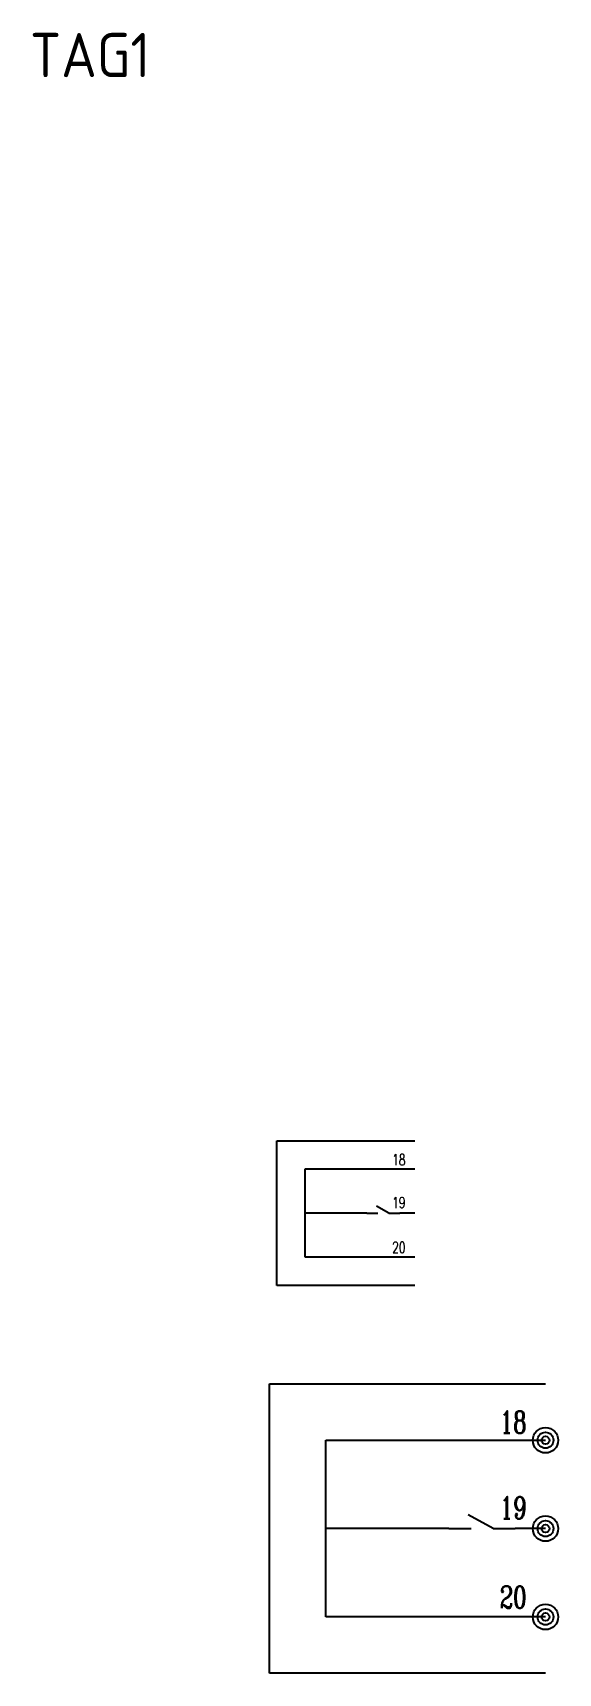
# Model space of a CAD drawing. Header units: millimetres. Extents: x -405 to 4399, y -1432 to 2273.
# Drawn here: x 4339.8 to 4399.3, y 1174.8 to 1360.5 of the extents above; entities that cross this region are included whole.
import ezdxf
from ezdxf.enums import TextEntityAlignment as Align

# ---------------------------------------------------------------- set-up
doc = ezdxf.new("R2010")
doc.units = ezdxf.units.MM
doc.layers.get('0').update_dxf_attribs({"lineweight": 25})
doc.layers.add('SYMS', color=7, linetype='Continuous')
doc.layers.add('YEL_14_THHN', color=2, linetype='Continuous')
doc.layers.add('剖面线、重合断面轮廓线、表示平面的对角线、范围线及分界线、断裂处边界线', color=4, linetype='Continuous', lineweight=25)
doc.styles.add('WD_IEC', font='ISOCP2.shx', dxfattribs={"width": 0.9, "height": 4, "bigfont": 'gbcbig.shx'})
doc.styles.add('字母', font='complex.shx', dxfattribs={"width": 0.7})

msp = doc.modelspace()

# ---------------------------------------------------------------- texts
at = {"color": 61, "true_color": 0xdbf566, "style": 'WD_IEC'}
msp.add_attdef('TAG1', text='F', height=5, dxfattribs=at).set_placement((4353.08, 1355.47), align=Align.RIGHT)
at = {"layer": '剖面线、重合断面轮廓线、表示平面的对角线、范围线及分界线、断裂处边界线', "attachment_point": 1, "style": '字母'}
for s, insert, char_height in [('18', (4380.48, 1233.54), 1.25), ('19', (4380.48, 1228.69), 1.25), ('20', (4380.48, 1223.62), 1.25), ('18', (4392.68, 1204.48), 2.5), ('19', (4392.68, 1194.77), 2.5), ('20', (4392.68, 1184.65), 2.5)]:
    msp.add_mtext_dynamic_manual_height_columns(s, width=9.0758, gutter_width=17.5, heights=[0], dxfattribs=dict(at, insert=insert, char_height=char_height))

# ---------------------------------------------------------------- blocks, each defined once
blk = doc.blocks.new('HSS21')
for p, q in [((-7.5, 0), (-2.5, 0)), ((2.5, 0), (-3.12, -3.12)), ((2.5, 0), (7.5, 0))]:
    blk.add_line(p, q)
at = {"style": 'WD_IEC'}
for tag, p in [('INST', (-2.5, 13.62)), ('LOC', (-2.5, 10.12)), ('TAG2', (-2.56, 1.34)), ('DESC2', (-2.5, -13.5)), ('DESC1', (-2.5, -10)), ('DESC3', (-2.5, -17))]:
    blk.add_attdef(tag, text='', height=2.5, dxfattribs=at).set_placement(p, align=Align.RIGHT)
for tag, p, height, flags in [('X4TERM01', (-7.5, 0), 0.32, 1), ('TERM01', (-7.5, 1), 2, 8), ('X1TERM02', (7.5, 0), 0.32, 1), ('X2LINK', (0, -0.5), 0.32, 1), ('X8LINK', (0, -2), 0.32, 1), ('CONTACT', (6.5, -2.25), 1, 1), ('FAMILY', (6.5, -3.75), 1, 1), ('COMMON', (7.75, -3.5), 1, 1)]:
    blk.add_attdef(tag, p, '', height=height, dxfattribs=dict(at, flags=flags))
at = {"style": 'WD_IEC', "flags": 8}
for tag, height, p in [('TERM02', 2, (7.5, 1)), ('XREF', 2.5, (-2.5, -6.25))]:
    blk.add_attdef(tag, text='', height=height, dxfattribs=at).set_placement(p, align=Align.RIGHT)
at = {"lineweight": 15, "style": 'WD_IEC'}
blk.add_attdef('STATE', (2.5, -6.35), '', height=2.5, dxfattribs=at)
blk = doc.blocks.new('WDDOT')
for radius in [0.72, 0.449, 0.223]:
    blk.add_circle((0, 0), radius)

# ---------------------------------------------------------------- linework, layer by layer
at = {"layer": 'YEL_14_THHN'}
for p, q in [((4370.63, 1221.89), (4370.63, 1231.89)), ((4370.63, 1231.89), (4383.06, 1231.89)), ((4377.59, 1226.89), (4370.63, 1226.89)), ((4383.06, 1226.89), (4381.34, 1226.89)), ((4383.06, 1221.89), (4370.63, 1221.89)), ((4372.98, 1181.17), (4372.98, 1201.17)), ((4372.98, 1201.17), (4397.85, 1201.17)), ((4386.91, 1191.17), (4372.98, 1191.17)), ((4397.85, 1191.17), (4394.41, 1191.17)), ((4397.85, 1181.17), (4372.98, 1181.17))]:
    msp.add_line(p, q, dxfattribs=at)
at = {"layer": '剖面线、重合断面轮廓线、表示平面的对角线、范围线及分界线、断裂处边界线'}
for p, q in [((4367.42, 1235.07), (4383.06, 1235.07)), ((4367.42, 1218.7), (4367.42, 1235.07)), ((4383.06, 1218.7), (4367.42, 1218.7)), ((4366.58, 1207.54), (4397.85, 1207.54)), ((4366.58, 1174.8), (4366.58, 1207.54)), ((4397.85, 1174.8), (4366.58, 1174.8))]:
    msp.add_line(p, q, dxfattribs=at)

# ---------------------------------------------------------------- block references
at = {"layer": 'SYMS'}
for name, p, xscale, yscale, zscale, rotation in [('HSS21', (4379.47, 1226.89), -0.25, 0.25, 0.25, 180), ('WDDOT', (4397.85, 1201.17), 2, 2, 2, 270), ('HSS21', (4390.66, 1191.17), -0.5, 0.5, 0.5, 180), ('WDDOT', (4397.85, 1191.17), 2, 2, 2, 270), ('WDDOT', (4397.85, 1181.17), 2, 2, 2, 270)]:
    msp.add_blockref(name, p, dxfattribs=dict(at, xscale=xscale, yscale=yscale, zscale=zscale, rotation=rotation))

msp.set_redraw_order([(e.dxf.handle, doc.entitydb.next_handle()) for e in msp.query("TEXT MTEXT ATTDEF DIMENSION ARC_DIMENSION")])  # texts and dimensions are drawn at this point

doc.saveas('drawing.dxf')
